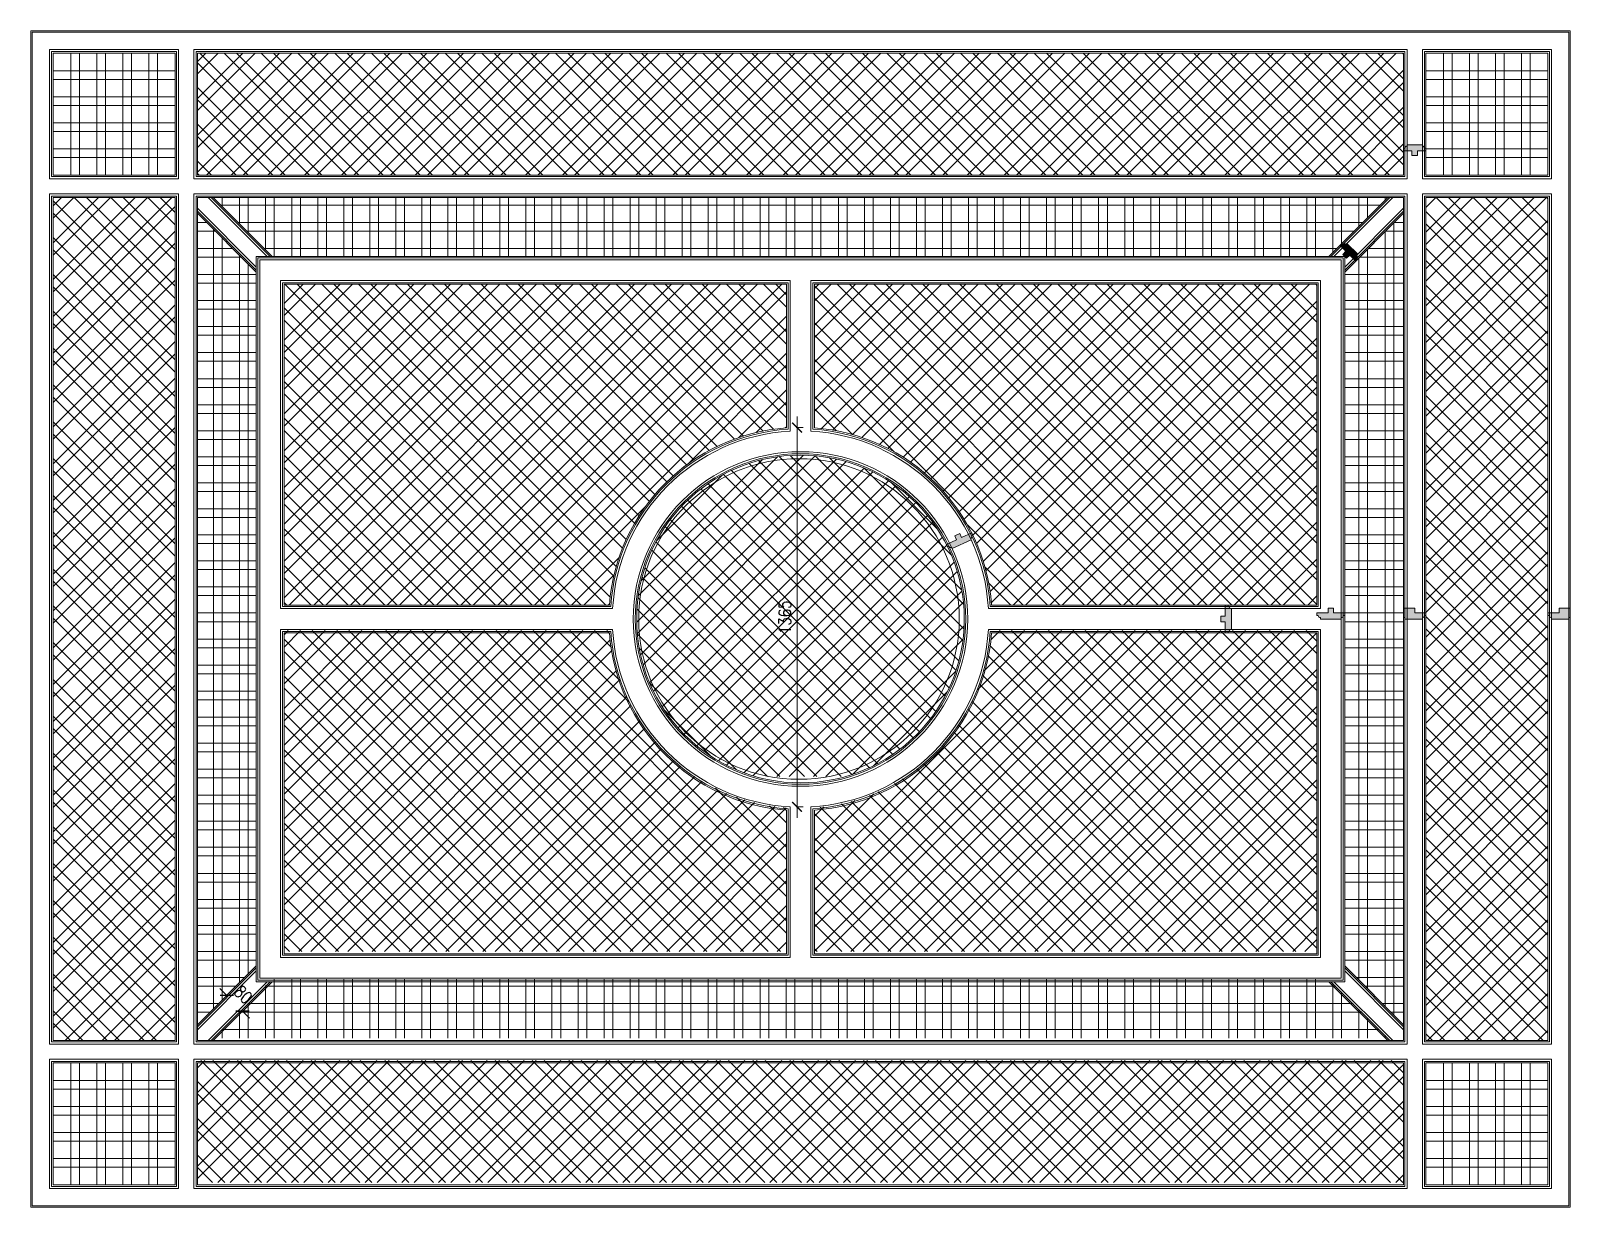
# Model space of a CAD drawing. Header units: inches. Extents: x -20583 to 399182, y -24453 to 525552.
# Drawn here: x 110863 to 116407, y 7095 to 11331 of the extents above; entities that cross this region are included whole.
import ezdxf

# ---------------------------------------------------------------- set-up
doc = ezdxf.new("R2010")
doc.units = ezdxf.units.IN
doc.header["$LTSCALE"] = 1000
doc.header["$MEASUREMENT"] = 0
doc.header["$PDMODE"] = 35
doc.layers.add('GRC', color=41, linetype='Continuous', lineweight=0)
doc.layers.add('Wood treillis', color=111, linetype='Continuous', lineweight=0)
doc.layers.add('Stone-GRG', color=7, linetype='Continuous', lineweight=0, true_color=0xfff2cc)
doc.styles.add('ST9', font='romans.shx', dxfattribs={"width": 0.8})
doc.dimstyles.new('DIM-20', dxfattribs={"dimscale": 1000, "dimtxt": 0.044, "dimasz": 0.035, "dimexe": 0.022, "dimexo": 0.022, "dimgap": 0.022, "dimtad": 1, "dimdec": 0, "dimzin": 0, "dimdsep": 46, "dimtxsty": 'ST9', "dimblk1": 'ARCHTICK', "dimblk2": 'ARCHTICK', "dimsah": 1, "dimcen": 0.088, "dimdle": 0.04, "dimclrd": 256, "dimclre": 256, "dimclrt": 3, "dimadec": 0, "dimazin": 0, "dimtfac": 1, "dimtdec": 0, "dimtix": 1, "dimtofl": 0, "dimtmove": 1, "dimatfit": 3, "dimldrblk": 'CLOSED', "dimfxl": 1, "dimtolj": 1, "dimtzin": 0, "dimarcsym": 0})
pattern_1 = [(45, (-97072.23, -35421.66), (-66.29126, 66.29126), []), (45, (-97028.04, -35421.66), (-66.29126, 66.29126), [])]
pattern_2 = [(135, (-97072.23, -35421.66), (-66.29126, -66.29126), []), (135, (-97072.23, -35377.46), (-66.29126, -66.29126), [])]
pattern_3 = [(45, (-96760.1, -34589.53), (-66.29126, 66.29126), []), (45, (-96715.905, -34589.53), (-66.29126, 66.29126), [])]
pattern_4 = [(135, (-96760.1, -34589.53), (-66.29126, -66.29126), []), (135, (-96760.1, -34545.33), (-66.29126, -66.29126), [])]
pattern_5 = [(180, (-97072.23, -35421.66), (-4e-14, -93.75), []), (180, (-97103.48, -35390.41), (-4e-14, -93.75), [])]
pattern_6 = [(90, (-97072.23, -35421.66), (-93.75, 4e-14), []), (90, (-97040.98, -35390.41), (-93.75, 4e-14), [])]

# ---------------------------------------------------------------- blocks, each defined once
blk = doc.blocks.new('_ARCHTICK')
at = {"color": 0, "linetype": 'ByBlock', "const_width": 0.15}
blk.add_lwpolyline([(-0.5, -0.5), (0.5, 0.5)], dxfattribs=at)
blk = doc.blocks.new('*D468')
at = {"layer": 'Defpoints', "color": 0, "transparency": 16777216}
for p in [(2734.5, 2807), (2734.5, 1441.5), (2759.5, 1441.5)]:
    blk.add_point(p, dxfattribs=at)
at = {"layer": 'Stone-GRG', "lineweight": -2, "transparency": 16777216}
for p, q in [((2759.5, 2847), (2759.5, 1401.5)), ((2756.5, 2807), (2781.5, 2807)), ((2756.5, 1441.5), (2781.5, 1441.5))]:
    blk.add_line(p, q, dxfattribs=at)
at = {"layer": 'Stone-GRG', "lineweight": -2, "transparency": 16777216, "xscale": 35, "yscale": 35, "zscale": 35}
for p, rotation in [((2759.5, 2807), 90), ((2759.5, 1441.5), 270)]:
    blk.add_blockref('_ARCHTICK', p, dxfattribs=dict(at, rotation=rotation))
at = {"layer": 'Stone-GRG', "color": 3, "lineweight": 0, "transparency": 16777216, "insert": (2715.5, 2124.3), "char_height": 44, "attachment_point": 5, "rotation": 90, "style": 'ST9'}
blk.add_mtext('\\A1;1365', dxfattribs=at)
blk = doc.blocks.new('_CLOSED')
at = {"color": 0, "linetype": 'ByBlock'}
for p, q in [((-1, 0.17), (0, 0)), ((-1, 0.17), (-1, -0.17)), ((0, 0), (-1, -0.17)), ((0, 0), (-1, 0))]:
    blk.add_line(p, q, dxfattribs=at)
blk = doc.blocks.new('*D469')
at = {"layer": 'Defpoints', "color": 0, "transparency": 16777216}
for p in [(706.1, 762.6), (762.6, 706.1), (762.6, 706.1)]:
    blk.add_point(p, dxfattribs=at)
at = {"layer": 'Stone-GRG', "lineweight": -2, "transparency": 16777216}
for p, q in [((706.1, 762.6), (681.3, 787.4)), ((762.6, 706.1), (787.4, 681.3))]:
    blk.add_line(p, q, dxfattribs=at)
for p, xscale, yscale, zscale, rotation in [((706.1, 762.6), 35.00000000000001, 35.00000000000001, 35.00000000000001, 315.0000000000147), ((762.6, 706.1), 35, 35, 35, 135.0000000000148)]:
    blk.add_blockref('_ARCHTICK', p, dxfattribs=dict(at, xscale=xscale, yscale=yscale, zscale=zscale, rotation=rotation))
at = {"layer": 'Stone-GRG', "color": 3, "lineweight": 0, "transparency": 16777216, "insert": (765.5, 765.5), "char_height": 44, "attachment_point": 5, "rotation": 315, "style": 'ST9'}
blk.add_mtext('\\A1;80', dxfattribs=at)
blk = doc.blocks.new('A$C387e0cd0')
at = {"layer": 'Wood treillis', "lineweight": 0}
h = blk.add_hatch(dxfattribs=at)
h.set_pattern_fill('ANSI32', color=8, scale=250)
h.set_pattern_definition(pattern_3)
h.paths.add_polyline_path([(600, 3716), (4944, 3716), (4944, 4156), (600, 4156)])
h = blk.add_hatch(dxfattribs=at)
h.set_pattern_fill('ANSI32', color=8, scale=250, angle=90)
h.set_pattern_definition(pattern_4)
h.paths.add_polyline_path([(600, 3716), (4944, 3716), (4944, 4156), (600, 4156)])
h = blk.add_hatch(color=8, dxfattribs=at)
h.dxf.hatch_style = 1
edge = h.paths.add_edge_path()
edge.add_line((4974, 3787.3), (4994, 3787.3))
edge.add_line((4994, 3787.3), (4994, 3803.4))
edge.add_line((4994, 3803.4), (5024, 3803.4))
edge.add_line((5024, 3803.4), (5024, 3813.4))
edge.add_line((5024, 3813.4), (5019, 3813.4))
edge.add_arc((5011.5, 3813.4), 7.5, 360, 450)
edge.add_line((5011.5, 3820.9), (5011.5, 3825.9))
edge.add_line((5011.5, 3825.9), (4956.5, 3825.9))
edge.add_line((4956.5, 3825.9), (4956.5, 3820.9))
edge.add_arc((4956.5, 3813.4), 7.5, 90, 180)
edge.add_line((4949, 3813.4), (4944, 3813.4))
edge.add_line((4944, 3813.4), (4944, 3803.4))
edge.add_line((4944, 3803.4), (4974, 3803.4))
edge.add_line((4974, 3803.4), (4974, 3787.3))
h = blk.add_hatch(dxfattribs=at)
h.set_pattern_fill('ANSI32', color=8, scale=250)
h.set_pattern_definition(pattern_3)
h.paths.add_polyline_path([(520, 600), (520, 3636), (80, 3636), (80, 600)])
h = blk.add_hatch(dxfattribs=at)
h.set_pattern_fill('ANSI32', color=8, scale=250, angle=90)
h.set_pattern_definition(pattern_4)
h.paths.add_polyline_path([(520, 600), (520, 3636), (80, 3636), (80, 600)])
h = blk.add_hatch(dxfattribs=at)
h.set_pattern_fill('ANSI32', color=8, scale=250, angle=45)
h.set_pattern_definition(pattern_6)
h.paths.add_polyline_path([(656.6, 3636), (868.7, 3423.9), (4675.3, 3423.9), (4887.4, 3636)])
h = blk.add_hatch(dxfattribs=at)
h.set_pattern_fill('ANSI32', color=8, scale=250, angle=135)
h.set_pattern_definition(pattern_5)
h.paths.add_polyline_path([(656.6, 3636), (868.7, 3423.9), (4675.3, 3423.9), (4887.4, 3636)])
h = blk.add_hatch(dxfattribs=at)
h.set_pattern_fill('ANSI32', color=8, scale=250)
h.set_pattern_definition(pattern_3)
h.paths.add_polyline_path([(5024, 600), (5024, 3636), (5464, 3636), (5464, 600)])
h = blk.add_hatch(dxfattribs=at)
h.set_pattern_fill('ANSI32', color=8, scale=250, angle=90)
h.set_pattern_definition(pattern_4)
h.paths.add_polyline_path([(5024, 600), (5024, 3636), (5464, 3636), (5464, 600)])
h = blk.add_hatch(dxfattribs=at)
h.set_pattern_fill('ANSI32', color=8, scale=250, angle=45)
h.set_pattern_definition(pattern_6)
h.paths.add_polyline_path([(600, 3579.4), (812.1, 3367.3), (812.1, 868.7), (600, 656.6)])
h = blk.add_hatch(dxfattribs=at)
h.set_pattern_fill('ANSI32', color=8, scale=250, angle=135)
h.set_pattern_definition(pattern_5)
h.paths.add_polyline_path([(600, 3579.4), (812.1, 3367.3), (812.1, 868.7), (600, 656.6)])
h = blk.add_hatch(dxfattribs=at)
h.set_pattern_fill('ANSI32', color=8, scale=250, angle=135)
h.set_pattern_definition(pattern_5)
h.paths.add_polyline_path([(4944, 3579.4), (4731.9, 3367.3), (4731.9, 868.7), (4944, 656.6)])
h = blk.add_hatch(dxfattribs=at)
h.set_pattern_fill('ANSI32', color=8, scale=250, angle=45)
h.set_pattern_definition(pattern_6)
h.paths.add_polyline_path([(4944, 3579.4), (4731.9, 3367.3), (4731.9, 868.7), (4944, 656.6)])
h = blk.add_hatch(color=8, dxfattribs=at)
h.dxf.hatch_style = 1
edge = h.paths.add_edge_path()
edge.add_line((4724.8, 3430.9), (4738.9, 3416.8))
edge.add_line((4738.9, 3416.8), (4750.3, 3428.2))
edge.add_line((4750.3, 3428.2), (4771.5, 3407))
edge.add_line((4771.5, 3407), (4778.6, 3414))
edge.add_line((4778.6, 3414), (4775.1, 3417.6))
edge.add_arc((4769.8, 3422.9), 7.5, 315, 405)
edge.add_line((4775.1, 3428.2), (4778.6, 3431.7))
edge.add_line((4778.6, 3431.7), (4739.7, 3470.6))
edge.add_line((4739.7, 3470.6), (4736.2, 3467.1))
edge.add_arc((4730.9, 3461.8), 7.5, 45, 135)
edge.add_line((4725.6, 3467.1), (4722, 3470.6))
edge.add_line((4722, 3470.6), (4715, 3463.5))
edge.add_line((4715, 3463.5), (4736.2, 3442.3))
edge.add_line((4736.2, 3442.3), (4724.8, 3430.9))
h = blk.add_hatch(dxfattribs=at)
h.set_pattern_fill('ANSI32', color=8, scale=250)
h.set_pattern_definition(pattern_1)
h.paths.add_polyline_path([(912.1, 3323.9), (2722, 3323.9), (2722, 2806.2, 0.263826), (2155.7, 2428.3), (2155.4, 2428.5), (2151.2, 2419.4), (2151.3, 2419.4, 0.095148), (2083.8, 2168), (912.1, 2168)])
h = blk.add_hatch(dxfattribs=at)
h.set_pattern_fill('ANSI32', color=8, scale=250, angle=90)
h.set_pattern_definition(pattern_2)
h.paths.add_polyline_path([(912.1, 3323.9), (2722, 3323.9), (2722, 2806.2, 0.263826), (2155.7, 2428.3), (2155.4, 2428.5), (2151.2, 2419.4), (2151.3, 2419.4, 0.095148), (2083.8, 2168), (912.1, 2168)])
h = blk.add_hatch(dxfattribs=at)
h.set_pattern_fill('ANSI32', color=8, scale=250)
h.set_pattern_definition(pattern_1)
h.paths.add_polyline_path([(4631.9, 3323.9), (2822, 3323.9), (2822, 2806.2, -0.263826), (3388.3, 2428.3), (3388.6, 2428.5), (3392.8, 2419.4), (3392.7, 2419.4, -0.095148), (3460.2, 2168), (4631.9, 2168)])
h = blk.add_hatch(dxfattribs=at)
h.set_pattern_fill('ANSI32', color=8, scale=250, angle=90)
h.set_pattern_definition(pattern_2)
h.paths.add_polyline_path([(4631.9, 3323.9), (2822, 3323.9), (2822, 2806.2, -0.263826), (3388.3, 2428.3), (3388.6, 2428.5), (3392.8, 2419.4), (3392.7, 2419.4, -0.095148), (3460.2, 2168), (4631.9, 2168)])
h = blk.add_hatch(dxfattribs=at)
h.set_pattern_fill('ANSI32', color=8, scale=250)
h.set_pattern_definition([(45, (-98267.1, -34791.26), (-66.29126, 66.29126), []), (45, (-98222.91, -34791.26), (-66.29126, 66.29126), [])])
edge = h.paths.add_edge_path()
edge.add_arc((2772, 2118), 590, 93.397, 253.9161)
edge.add_line((2608.5, 1551.1), (2935.5, 1551.1))
edge.add_arc((2772, 2118), 590, 286.0839, 446.603)
edge.add_line((2807, 2707), (2737, 2707))
h = blk.add_hatch(dxfattribs=at)
h.set_pattern_fill('ANSI32', color=8, scale=250, angle=90)
h.set_pattern_definition([(135, (-98267.1, -34791.26), (-66.29126, -66.29126), []), (135, (-98267.1, -34747.07), (-66.29126, -66.29126), [])])
edge = h.paths.add_edge_path()
edge.add_arc((2772, 2118), 590, 93.397, 253.9161)
edge.add_line((2608.5, 1551.1), (2935.5, 1551.1))
edge.add_arc((2772, 2118), 590, 286.0839, 446.603)
edge.add_line((2807, 2707), (2737, 2707))
h = blk.add_hatch(color=8, dxfattribs=at)
h.dxf.hatch_style = 1
edge = h.paths.add_edge_path()
edge.add_line((3345.6, 2426.3), (3327.4, 2417.9))
edge.add_line((3327.4, 2417.9), (3334.2, 2403.3))
edge.add_line((3334.2, 2403.3), (3297.9, 2386.4))
edge.add_line((3297.9, 2386.4), (3302.1, 2377.4))
edge.add_line((3302.1, 2377.4), (3306.6, 2379.5))
edge.add_arc((3313.4, 2382.6), 7.5, 204.8584, 294.8584)
edge.add_line((3316.6, 2375.8), (3318.7, 2371.3))
edge.add_line((3318.7, 2371.3), (3386.7, 2402.8))
edge.add_line((3386.7, 2402.8), (3384.6, 2407.3))
edge.add_arc((3381.5, 2414.1), 7.5, 294.8584, 384.8584)
edge.add_line((3388.3, 2417.3), (3392.8, 2419.4))
edge.add_line((3392.8, 2419.4), (3388.6, 2428.5))
edge.add_line((3388.6, 2428.5), (3352.3, 2411.7))
edge.add_line((3352.3, 2411.7), (3345.6, 2426.3))
h = blk.add_hatch(color=8, dxfattribs=at)
h.dxf.hatch_style = 1
edge = h.paths.add_edge_path()
edge.add_line((4285.5, 2128), (4285.5, 2108))
edge.add_line((4285.5, 2108), (4301.6, 2108))
edge.add_line((4301.6, 2108), (4301.6, 2068))
edge.add_line((4301.6, 2068), (4311.6, 2068))
edge.add_line((4311.6, 2068), (4311.6, 2073))
edge.add_arc((4311.6, 2080.5), 7.5, 270, 360)
edge.add_line((4319.1, 2080.5), (4324.1, 2080.5))
edge.add_line((4324.1, 2080.5), (4324.1, 2155.5))
edge.add_line((4324.1, 2155.5), (4319.1, 2155.5))
edge.add_arc((4311.6, 2155.5), 7.5, 360, 450)
edge.add_line((4311.6, 2163), (4311.6, 2168))
edge.add_line((4311.6, 2168), (4301.6, 2168))
edge.add_line((4301.6, 2168), (4301.6, 2128))
edge.add_line((4301.6, 2128), (4285.5, 2128))
h = blk.add_hatch(color=8, dxfattribs=at)
h.dxf.hatch_style = 1
edge = h.paths.add_edge_path()
edge.add_line((4691.9, 2156.6), (4671.9, 2156.6))
edge.add_line((4671.9, 2156.6), (4671.9, 2140.5))
edge.add_line((4671.9, 2140.5), (4631.9, 2140.5))
edge.add_line((4631.9, 2140.5), (4631.9, 2130.5))
edge.add_line((4631.9, 2130.5), (4636.9, 2130.5))
edge.add_arc((4644.4, 2130.5), 7.5, 180, 270)
edge.add_line((4644.4, 2123), (4644.4, 2118))
edge.add_line((4644.4, 2118), (4719.4, 2118))
edge.add_line((4719.4, 2118), (4719.4, 2123))
edge.add_arc((4719.4, 2130.5), 7.5, 270, 360)
edge.add_line((4726.9, 2130.5), (4731.9, 2130.5))
edge.add_line((4731.9, 2130.5), (4731.9, 2140.5))
edge.add_line((4731.9, 2140.5), (4691.9, 2140.5))
edge.add_line((4691.9, 2140.5), (4691.9, 2156.6))
h = blk.add_hatch(color=8, dxfattribs=at)
h.dxf.hatch_style = 1
edge = h.paths.add_edge_path()
edge.add_line((4949, 2123), (4949, 2118))
edge.add_line((4949, 2118), (5011.5, 2118))
edge.add_line((5011.5, 2118), (5011.5, 2123))
edge.add_arc((5011.5, 2130.5), 7.5, 270, 360)
edge.add_line((5019, 2130.5), (5024, 2130.5))
edge.add_line((5024, 2130.5), (5024, 2140.5))
edge.add_line((5024, 2140.5), (4984, 2140.5))
edge.add_line((4984, 2140.5), (4984, 2156.6))
edge.add_line((4984, 2156.6), (4944, 2156.6))
edge.add_line((4944, 2156.6), (4944, 2156.6))
edge.add_line((4944, 2156.6), (4944, 2123))
edge.add_line((4944, 2123), (4949, 2123))
h = blk.add_hatch(color=8, dxfattribs=at)
h.dxf.hatch_style = 1
edge = h.paths.add_edge_path()
edge.add_line((5539, 2123), (5539, 2118))
edge.add_line((5539, 2118), (5476.5, 2118))
edge.add_line((5476.5, 2118), (5476.5, 2123))
edge.add_arc((5476.5, 2130.5), 7.5, 180, 270, ccw=False)
edge.add_line((5469, 2130.5), (5464, 2130.5))
edge.add_line((5464, 2130.5), (5464, 2140.5))
edge.add_line((5464, 2140.5), (5504, 2140.5))
edge.add_line((5504, 2140.5), (5504, 2156.6))
edge.add_line((5504, 2156.6), (5544, 2156.6))
edge.add_line((5544, 2156.6), (5544, 2156.6))
edge.add_line((5544, 2156.6), (5544, 2123))
edge.add_line((5544, 2123), (5539, 2123))
h = blk.add_hatch(dxfattribs=at)
h.set_pattern_fill('ANSI32', color=8, scale=250)
h.set_pattern_definition(pattern_1)
h.paths.add_polyline_path([(912.1, 920.7), (2722, 920.7), (2722, 1438.4, -0.263826), (2155.7, 1816.2), (2155.4, 1816.1), (2151.2, 1825.2), (2151.3, 1825.2, -0.095148), (2083.8, 2076.6), (912.1, 2076.6)])
h = blk.add_hatch(dxfattribs=at)
h.set_pattern_fill('ANSI32', color=8, scale=250, angle=90)
h.set_pattern_definition(pattern_2)
h.paths.add_polyline_path([(912.1, 920.7), (2722, 920.7), (2722, 1438.4, -0.263826), (2155.7, 1816.2), (2155.4, 1816.1), (2151.2, 1825.2), (2151.3, 1825.2, -0.095148), (2083.8, 2076.6), (912.1, 2076.6)])
h = blk.add_hatch(dxfattribs=at)
h.set_pattern_fill('ANSI32', color=8, scale=250)
h.set_pattern_definition(pattern_1)
h.paths.add_polyline_path([(4631.9, 920.7), (2822, 920.7), (2822, 1438.4, 0.263826), (3388.3, 1816.2), (3388.6, 1816.1), (3392.8, 1825.2), (3392.7, 1825.2, 0.095148), (3460.2, 2076.6), (4631.9, 2076.6)])
h = blk.add_hatch(dxfattribs=at)
h.set_pattern_fill('ANSI32', color=8, scale=250, angle=90)
h.set_pattern_definition(pattern_2)
h.paths.add_polyline_path([(4631.9, 920.7), (2822, 920.7), (2822, 1438.4, 0.263826), (3388.3, 1816.2), (3388.6, 1816.1), (3392.8, 1825.2), (3392.7, 1825.2, 0.095148), (3460.2, 2076.6), (4631.9, 2076.6)])
h = blk.add_hatch(dxfattribs=at)
h.set_pattern_fill('ANSI32', color=8, scale=250, angle=135)
h.set_pattern_definition(pattern_5)
h.paths.add_polyline_path([(656.6, 608.6), (868.7, 820.7), (4675.3, 820.7), (4887.4, 608.6)])
h = blk.add_hatch(dxfattribs=at)
h.set_pattern_fill('ANSI32', color=8, scale=250, angle=45)
h.set_pattern_definition(pattern_6)
h.paths.add_polyline_path([(656.6, 608.6), (868.7, 820.7), (4675.3, 820.7), (4887.4, 608.6)])
h = blk.add_hatch(dxfattribs=at)
h.set_pattern_fill('ANSI32', color=8, scale=250)
h.set_pattern_definition(pattern_3)
h.paths.add_polyline_path([(600, 528.6), (4944, 528.6), (4944, 88.6), (600, 88.6)])
h = blk.add_hatch(dxfattribs=at)
h.set_pattern_fill('ANSI32', color=8, scale=250, angle=90)
h.set_pattern_definition(pattern_4)
h.paths.add_polyline_path([(600, 528.6), (4944, 528.6), (4944, 88.6), (600, 88.6)])
at = {"layer": 'Wood treillis', "color": 8, "linetype": 'Continuous', "lineweight": 0}
for p, q in [((143.8, 3716, 0), (143.8, 4156, 0)), ((143.8, 3716, 0), (143.8, 4156, 0)), ((175, 3716, 0), (175, 4156, 0)), ((175, 3716, 0), (175, 4156, 0)), ((237.5, 3716, 0), (237.5, 4156, 0)), ((237.5, 3716, 0), (237.5, 4156, 0)), ((268.8, 3716, 0), (268.8, 4156, 0)), ((268.8, 3716, 0), (268.8, 4156, 0)), ((331.3, 3716, 0), (331.3, 4156, 0)), ((331.3, 3716, 0), (331.3, 4156, 0)), ((362.5, 3716, 0), (362.5, 4156, 0)), ((362.5, 3716, 0), (362.5, 4156, 0)), ((425, 3716, 0), (425, 4156, 0)), ((425, 3716, 0), (425, 4156, 0)), ((456.3, 3716, 0), (456.3, 4156, 0)), ((456.3, 3716, 0), (456.3, 4156, 0)), ((5087.8, 3716, 0), (5087.8, 4156, 0)), ((5087.8, 3716, 0), (5087.8, 4156, 0)), ((5119, 3716, 0), (5119, 4156, 0)), ((5119, 3716, 0), (5119, 4156, 0)), ((5181.5, 3716, 0), (5181.5, 4156, 0)), ((5181.5, 3716, 0), (5181.5, 4156, 0)), ((5212.8, 3716, 0), (5212.8, 4156, 0)), ((5212.8, 3716, 0), (5212.8, 4156, 0)), ((5275.3, 3716, 0), (5275.3, 4156, 0)), ((5275.3, 3716, 0), (5275.3, 4156, 0)), ((5306.5, 3716, 0), (5306.5, 4156, 0)), ((5306.5, 3716, 0), (5306.5, 4156, 0)), ((5369, 3716, 0), (5369, 4156, 0)), ((5369, 3716, 0), (5369, 4156, 0)), ((5400.3, 3716, 0), (5400.3, 4156, 0)), ((5400.3, 3716, 0), (5400.3, 4156, 0)), ((520, 4092.3, 0), (80, 4092.3, 0)), ((520, 4092.3, 0), (80, 4092.3, 0)), ((520, 4061, 0), (80, 4061, 0)), ((520, 4061, 0), (80, 4061, 0)), ((5464, 4092.3, 0), (5024, 4092.3, 0)), ((5464, 4092.3, 0), (5024, 4092.3, 0)), ((5464, 4061, 0), (5024, 4061, 0)), ((5464, 4061, 0), (5024, 4061, 0)), ((520, 3998.5, 0), (80, 3998.5, 0)), ((520, 3998.5, 0), (80, 3998.5, 0)), ((5464, 3998.5, 0), (5024, 3998.5, 0)), ((5464, 3998.5, 0), (5024, 3998.5, 0)), ((520, 3967.3, 0), (80, 3967.3, 0)), ((520, 3967.3, 0), (80, 3967.3, 0)), ((5464, 3967.3, 0), (5024, 3967.3, 0)), ((5464, 3967.3, 0), (5024, 3967.3, 0)), ((520, 3904.8, 0), (80, 3904.8, 0)), ((520, 3904.8, 0), (80, 3904.8, 0)), ((5464, 3904.8, 0), (5024, 3904.8, 0)), ((5464, 3904.8, 0), (5024, 3904.8, 0)), ((520, 3873.5, 0), (80, 3873.5, 0)), ((520, 3873.5, 0), (80, 3873.5, 0)), ((5464, 3873.5, 0), (5024, 3873.5, 0)), ((5464, 3873.5, 0), (5024, 3873.5, 0)), ((520, 3811, 0), (80, 3811, 0)), ((520, 3811, 0), (80, 3811, 0)), ((520, 3779.8, 0), (80, 3779.8, 0)), ((520, 3779.8, 0), (80, 3779.8, 0)), ((5464, 3811, 0), (5024, 3811, 0)), ((5464, 3811, 0), (5024, 3811, 0)), ((5464, 3779.8, 0), (5024, 3779.8, 0)), ((5464, 3779.8, 0), (5024, 3779.8, 0)), ((143.8, 80, 0), (143.8, 520, 0)), ((143.8, 80, 0), (143.8, 520, 0)), ((175, 80, 0), (175, 520, 0)), ((175, 80, 0), (175, 520, 0)), ((237.5, 80, 0), (237.5, 520, 0)), ((237.5, 80, 0), (237.5, 520, 0)), ((268.8, 80, 0), (268.8, 520, 0)), ((268.8, 80, 0), (268.8, 520, 0)), ((331.3, 80, 0), (331.3, 520, 0)), ((331.3, 80, 0), (331.3, 520, 0)), ((362.5, 80, 0), (362.5, 520, 0)), ((362.5, 80, 0), (362.5, 520, 0)), ((425, 80, 0), (425, 520, 0)), ((425, 80, 0), (425, 520, 0)), ((456.3, 80, 0), (456.3, 520, 0)), ((456.3, 80, 0), (456.3, 520, 0)), ((5087.8, 80, 0), (5087.8, 520, 0)), ((5087.8, 80, 0), (5087.8, 520, 0)), ((5119, 80, 0), (5119, 520, 0)), ((5119, 80, 0), (5119, 520, 0)), ((5181.5, 80, 0), (5181.5, 520, 0)), ((5181.5, 80, 0), (5181.5, 520, 0)), ((5212.8, 80, 0), (5212.8, 520, 0)), ((5212.8, 80, 0), (5212.8, 520, 0)), ((5275.3, 80, 0), (5275.3, 520, 0)), ((5275.3, 80, 0), (5275.3, 520, 0)), ((5306.5, 80, 0), (5306.5, 520, 0)), ((5306.5, 80, 0), (5306.5, 520, 0)), ((5369, 80, 0), (5369, 520, 0)), ((5369, 80, 0), (5369, 520, 0)), ((5400.3, 80, 0), (5400.3, 520, 0)), ((5400.3, 80, 0), (5400.3, 520, 0)), ((520, 456.3, 0), (80, 456.3, 0)), ((520, 456.3, 0), (80, 456.3, 0)), ((5464, 456.3, 0), (5024, 456.3, 0)), ((5464, 456.3, 0), (5024, 456.3, 0)), ((520, 425, 0), (80, 425, 0)), ((520, 425, 0), (80, 425, 0)), ((5464, 425, 0), (5024, 425, 0)), ((5464, 425, 0), (5024, 425, 0)), ((520, 362.5, 0), (80, 362.5, 0)), ((520, 362.5, 0), (80, 362.5, 0)), ((5464, 362.5, 0), (5024, 362.5, 0)), ((5464, 362.5, 0), (5024, 362.5, 0)), ((520, 331.3, 0), (80, 331.3, 0)), ((520, 331.3, 0), (80, 331.3, 0)), ((5464, 331.3, 0), (5024, 331.3, 0)), ((5464, 331.3, 0), (5024, 331.3, 0)), ((520, 268.8, 0), (80, 268.8, 0)), ((520, 268.8, 0), (80, 268.8, 0)), ((520, 237.5, 0), (80, 237.5, 0)), ((520, 237.5, 0), (80, 237.5, 0)), ((5464, 268.8, 0), (5024, 268.8, 0)), ((5464, 268.8, 0), (5024, 268.8, 0)), ((5464, 237.5, 0), (5024, 237.5, 0)), ((5464, 237.5, 0), (5024, 237.5, 0)), ((520, 175, 0), (80, 175, 0)), ((520, 175, 0), (80, 175, 0)), ((5464, 175, 0), (5024, 175, 0)), ((5464, 175, 0), (5024, 175, 0)), ((520, 143.8, 0), (80, 143.8, 0)), ((520, 143.8, 0), (80, 143.8, 0)), ((5464, 143.8, 0), (5024, 143.8, 0)), ((5464, 143.8, 0), (5024, 143.8, 0))]:
    blk.add_line(p, q, dxfattribs=at)
at = {"layer": 'Wood treillis', "color": 8}
for p, q in [((851, 3423.9, 0), (638.9, 3636, 0)), ((861.6, 3423.9, 0), (649.5, 3636, 0)), ((868.7, 3423.9, 0), (656.6, 3636, 0)), ((4675.3, 3423.9, 0), (4887.4, 3636, 0)), ((4682.4, 3423.9, 0), (4894.5, 3636, 0)), ((4693, 3423.9, 0), (4905.1, 3636, 0)), ((812.1, 3385, 0), (600, 3597.1, 0)), ((812.1, 3374.4, 0), (600, 3586.5, 0)), ((812.1, 3367.3, 0), (600, 3579.4, 0)), ((4731.9, 3385, 0), (4944, 3597.1, 0)), ((4731.9, 3374.4, 0), (4944, 3586.5, 0)), ((4731.9, 3367.3, 0), (4944, 3579.4, 0)), ((2727, 2801.5, 0), (2727, 3328.9, 0)), ((2734.5, 2794.5, 0), (2734.5, 3336.4, 0)), ((2809.5, 2794.5, 0), (2809.5, 3336.4, 0)), ((2817, 2801.5, 0), (2817, 3328.9, 0)), ((2722, 2806.2, 0), (2722, 3323.9, 0)), ((2822, 2806.2, 0), (2822, 3323.9, 0)), ((2088.5, 2163, 0), (907.1, 2163, 0)), ((2083.8, 2168, 0), (912.1, 2168, 0)), ((3455.5, 2163, 0), (4636.9, 2163, 0)), ((3460.2, 2168, 0), (4631.9, 2168, 0)), ((2095.5, 2155.5, 0), (899.6, 2155.5, 0)), ((3448.5, 2155.5, 0), (4644.4, 2155.5, 0)), ((2095.5, 2080.5, 0), (899.6, 2080.5, 0)), ((2088.5, 2073, 0), (907.1, 2073, 0)), ((2083.8, 2068, 0), (912.1, 2068, 0)), ((3448.5, 2080.5, 0), (4644.4, 2080.5, 0)), ((3455.5, 2073, 0), (4636.9, 2073, 0)), ((3460.2, 2068, 0), (4631.9, 2068, 0)), ((2734.5, 1441.5, 0), (2734.5, 899.6, 0)), ((2809.5, 1441.5, 0), (2809.5, 899.6, 0)), ((2722, 1429.8, 0), (2722, 912.1, 0)), ((2727, 1434.5, 0), (2727, 907.1, 0)), ((2817, 1434.5, 0), (2817, 907.1, 0)), ((2822, 1429.8, 0), (2822, 912.1, 0)), ((812.1, 868.7, 0), (600, 656.6, 0)), ((812.1, 861.6, 0), (600, 649.5, 0)), ((812.1, 851, 0), (600, 638.9, 0)), ((4731.9, 868.7, 0), (4944, 656.6, 0)), ((4731.9, 861.6, 0), (4944, 649.5, 0)), ((4731.9, 851, 0), (4944, 638.9, 0)), ((851, 812.1, 0), (638.9, 600, 0)), ((861.6, 812.1, 0), (649.5, 600, 0)), ((868.7, 812.1, 0), (656.6, 600, 0)), ((4675.3, 812.1, 0), (4887.4, 600, 0)), ((4682.4, 812.1, 0), (4894.5, 600, 0)), ((4693, 812.1, 0), (4905.1, 600, 0))]:
    blk.add_line(p, q, dxfattribs=at)
at = {"layer": 'Wood treillis', "color": 8, "elevation": 0}
for points in [[(5544, 4236), (5544, 0), (0, 0), (0, 4236)], [(5539, 4231), (5539, 5), (5, 5), (5, 4231)], [(4731.9, 3423.9), (4731.9, 812.1), (812.1, 812.1), (812.1, 3423.9)], [(4726.9, 3418.9), (4726.9, 817.1), (817.1, 817.1), (817.1, 3418.9)], [(4719.4, 3411.4), (4719.4, 824.6), (824.6, 824.6), (824.6, 3411.4)]]:
    blk.add_lwpolyline(points, close=True, dxfattribs=at)
for points in [[(532.5, 4168.5), (67.5, 4168.5), (67.5, 3703.5), (532.5, 3703.5), (532.5, 4168.5)], [(75, 3711), (525, 3711), (525, 4161), (75, 4161), (75, 3711)], [(2772, 4168.5), (587.5, 4168.5), (587.5, 3703.5), (2772, 3703.5)], [(2772, 4161), (595, 4161), (595, 3711), (2772, 3711)], [(520, 3716), (80, 3716), (80, 4156), (520, 4156), (520, 3716)], [(2772, 4156), (600, 4156), (600, 3716), (2772, 3716)], [(532.5, 2118), (532.5, 3648.5), (67.5, 3648.5), (67.5, 2118)], [(525, 2118), (525, 3641), (75, 3641), (75, 2118)], [(520, 2118), (520, 3636), (80, 3636), (80, 2118)], [(2734.5, 3336.4), (899.6, 3336.4), (899.6, 2155.5)], [(2727, 3328.9), (907.1, 3328.9), (907.1, 2163)], [(2809.5, 3336.4), (4644.4, 3336.4), (4644.4, 2155.5)], [(2817, 3328.9), (4636.9, 3328.9), (4636.9, 2163)], [(2722, 3323.9), (912.1, 3323.9), (912.1, 2168)], [(2822, 3323.9), (4631.9, 3323.9), (4631.9, 2168)], [(532.5, 2118), (532.5, 587.5), (67.5, 587.5), (67.5, 2118)], [(525, 2118), (525, 595), (75, 595), (75, 2118)], [(520, 2118), (520, 600), (80, 600), (80, 2118)], [(5011.5, 2118), (5011.5, 587.5), (5476.5, 587.5), (5476.5, 2118)], [(5019, 2118), (5019, 595), (5469, 595), (5469, 2118)], [(5024, 2118), (5024, 600), (5464, 600), (5464, 2118)], [(2734.5, 899.6), (899.6, 899.6), (899.6, 2080.5)], [(2727, 907.1), (907.1, 907.1), (907.1, 2073)], [(2722, 912.1), (912.1, 912.1), (912.1, 2068)], [(2809.5, 899.6), (4644.4, 899.6), (4644.4, 2080.5)], [(2817, 907.1), (4636.9, 907.1), (4636.9, 2073)], [(2822, 912.1), (4631.9, 912.1), (4631.9, 2068)], [(532.5, 67.5), (67.5, 67.5), (67.5, 532.5), (532.5, 532.5), (532.5, 67.5)], [(75, 525), (525, 525), (525, 75), (75, 75), (75, 525)], [(520, 520), (80, 520), (80, 80), (520, 80), (520, 520)], [(520, 520), (80, 520), (80, 80), (520, 80), (520, 520)], [(520, 520), (80, 520), (80, 80), (520, 80), (520, 520)], [(520, 520), (80, 520), (80, 80), (520, 80), (520, 520)], [(2772, 67.5), (587.5, 67.5), (587.5, 532.5), (2772, 532.5)], [(2772, 75), (595, 75), (595, 525), (2772, 525)], [(2772, 80), (600, 80), (600, 520), (2772, 520)], [(2772, 67.5), (4956.5, 67.5), (4956.5, 532.5), (2772, 532.5)], [(2772, 75), (4949, 75), (4949, 525), (2772, 525)], [(2772, 80), (4944, 80), (4944, 520), (2772, 520)], [(5011.5, 67.5), (5476.5, 67.5), (5476.5, 532.5), (5011.5, 532.5), (5011.5, 67.5)], [(5469, 525), (5019, 525), (5019, 75), (5469, 75), (5469, 525)], [(5024, 520), (5464, 520), (5464, 80), (5024, 80), (5024, 520)]]:
    blk.add_lwpolyline(points, dxfattribs=at)
at = {"layer": 'Wood treillis', "color": 8, "lineweight": 0, "elevation": 0}
for points in [[(2772, 4168.5), (4956.5, 4168.5), (4956.5, 3703.5), (2772, 3703.5)], [(2772, 4161), (4949, 4161), (4949, 3711), (2772, 3711)], [(5011.5, 4168.5), (5476.5, 4168.5), (5476.5, 3703.5), (5011.5, 3703.5), (5011.5, 4168.5)], [(5469, 3711), (5019, 3711), (5019, 4161), (5469, 4161), (5469, 3711)], [(2772, 4156), (4944, 4156), (4944, 3716), (2772, 3716)], [(5024, 3716), (5464, 3716), (5464, 4156), (5024, 4156), (5024, 3716)], [(5011.5, 2118), (5011.5, 3648.5), (5476.5, 3648.5), (5476.5, 2118)], [(5019, 2118), (5019, 3641), (5469, 3641), (5469, 2118)], [(5024, 2118), (5024, 3636), (5464, 3636), (5464, 2118)]]:
    blk.add_lwpolyline(points, dxfattribs=at)
at = {"layer": 'Wood treillis', "color": 8, "lineweight": -2, "elevation": 0}
for points in [[(4974, 3787.3), (4994, 3787.3), (4994, 3803.4), (5024, 3803.4), (5024, 3813.4), (5019, 3813.4, 0.414214), (5011.5, 3820.9), (5011.5, 3825.9), (4956.5, 3825.9), (4956.5, 3820.9, 0.414214), (4949, 3813.4), (4944, 3813.4), (4944, 3803.4), (4974, 3803.4), (4974, 3787.3)], [(4724.8, 3430.9), (4738.9, 3416.8), (4750.3, 3428.2), (4771.5, 3407), (4778.6, 3414), (4775.1, 3417.6, 0.414214), (4775.1, 3428.2), (4778.6, 3431.7), (4739.7, 3470.6), (4736.2, 3467.1, 0.414214), (4725.6, 3467.1), (4722, 3470.6), (4715, 3463.5), (4736.2, 3442.3), (4724.8, 3430.9)], [(3345.6, 2426.3), (3327.4, 2417.9), (3334.2, 2403.3), (3297.9, 2386.4), (3302.1, 2377.4), (3306.6, 2379.5, 0.414214), (3316.6, 2375.8), (3318.7, 2371.3), (3386.7, 2402.8), (3384.6, 2407.3, 0.414214), (3388.3, 2417.3), (3392.8, 2419.4), (3388.6, 2428.5), (3352.3, 2411.7), (3345.6, 2426.3)], [(4285.5, 2128), (4285.5, 2108), (4301.6, 2108), (4301.6, 2068), (4311.6, 2068), (4311.6, 2073, 0.414214), (4319.1, 2080.5), (4324.1, 2080.5), (4324.1, 2155.5), (4319.1, 2155.5, 0.414214), (4311.6, 2163), (4311.6, 2168), (4301.6, 2168), (4301.6, 2128), (4285.5, 2128)], [(4691.9, 2156.6), (4671.9, 2156.6), (4671.9, 2140.5), (4631.9, 2140.5), (4631.9, 2130.5), (4636.9, 2130.5, 0.414214), (4644.4, 2123), (4644.4, 2118), (4719.4, 2118), (4719.4, 2123, 0.414214), (4726.9, 2130.5), (4731.9, 2130.5), (4731.9, 2140.5), (4691.9, 2140.5), (4691.9, 2156.6)], [(4949, 2123), (4949, 2118), (5011.5, 2118), (5011.5, 2123, 0.414214), (5019, 2130.5), (5024, 2130.5), (5024, 2140.5), (4984, 2140.5), (4984, 2156.6), (4944, 2156.6), (4944, 2156.6), (4944, 2156.6), (4944, 2123), (4949, 2123)], [(5539, 2123), (5539, 2118), (5476.5, 2118), (5476.5, 2123, -0.414214), (5469, 2130.5), (5464, 2130.5), (5464, 2140.5), (5504, 2140.5), (5504, 2156.6), (5544, 2156.6), (5544, 2156.6), (5544, 2156.6), (5544, 2123), (5539, 2123)]]:
    blk.add_lwpolyline(points, format="xyb", dxfattribs=at)
at = {"layer": 'Wood treillis', "color": 8, "lineweight": 0, "elevation": 0}
for points in [[(4956.5, 3648.5), (4956.5, 587.5), (587.5, 587.5), (587.5, 3648.5)], [(4949, 3641), (4949, 595), (595, 595), (595, 3641)], [(4944, 3636), (4944, 600), (600, 600), (600, 3636)]]:
    blk.add_lwpolyline(points, close=True, dxfattribs=at)
at = {"layer": 'Wood treillis', "color": 8, "lineweight": 0}
blk.add_circle((2766.5, 2118, 0), 577.1, dxfattribs=at)
at = {"layer": 'Wood treillis', "color": 8}
for radius, start, end in [(690, 94.1555, 175.8445), (685, 93.7666, 176.2334), (677.5, 93.1729, 176.8271), (677.5, 3.1729, 86.8271), (685, 3.7666, 86.2334), (690, 4.1555, 85.8445), (602.5, 90, 180), (602.5, 0, 90), (595, 90, 180), (590, 90, 180), (595, 0, 90), (590, 0, 90), (602.5, 180, 270), (595, 180, 270), (590, 180, 270), (590, 270, 0), (602.5, 270, 0), (595, 270, 0), (690, 184.1555, 265.8445), (685, 183.7666, 266.2334), (677.5, 183.1729, 266.8271), (677.5, 273.1729, 356.8271), (685, 273.7666, 356.2334), (690, 274.1555, 355.8445)]:
    blk.add_arc((2772, 2118, 0), radius, start, end, dxfattribs=at)
at = {"layer": 'Stone-GRG', "color": 8, "lineweight": 0}
dim = blk.add_linear_dim(base=(2759.5224, 1441.5401, 0), p1=(2734.501, 2806.9799, 0), p2=(2734.501, 1441.5401, 0), angle=90, dimstyle='DIM-20', dxfattribs=at)
dim.commit()
dim.dimension.update_dxf_attribs({"geometry": '*D468', "text_midpoint": (2715.5224, 2124.26, 0)})
dim = blk.add_aligned_dim(p1=(706.1, 762.6, 0), p2=(762.6, 706.1, 0), distance=0, dimstyle='DIM-20', dxfattribs=at)
dim.commit()
dim.dimension.update_dxf_attribs({"geometry": '*D469', "text_midpoint": (765.5, 765.5, 0)})

msp = doc.modelspace()

# ---------------------------------------------------------------- block references
at = {"layer": 'GRC'}
msp.add_blockref('A$C387e0cd0', (110863.3, 7095, 0), dxfattribs=at)

doc.saveas('drawing.dxf')
